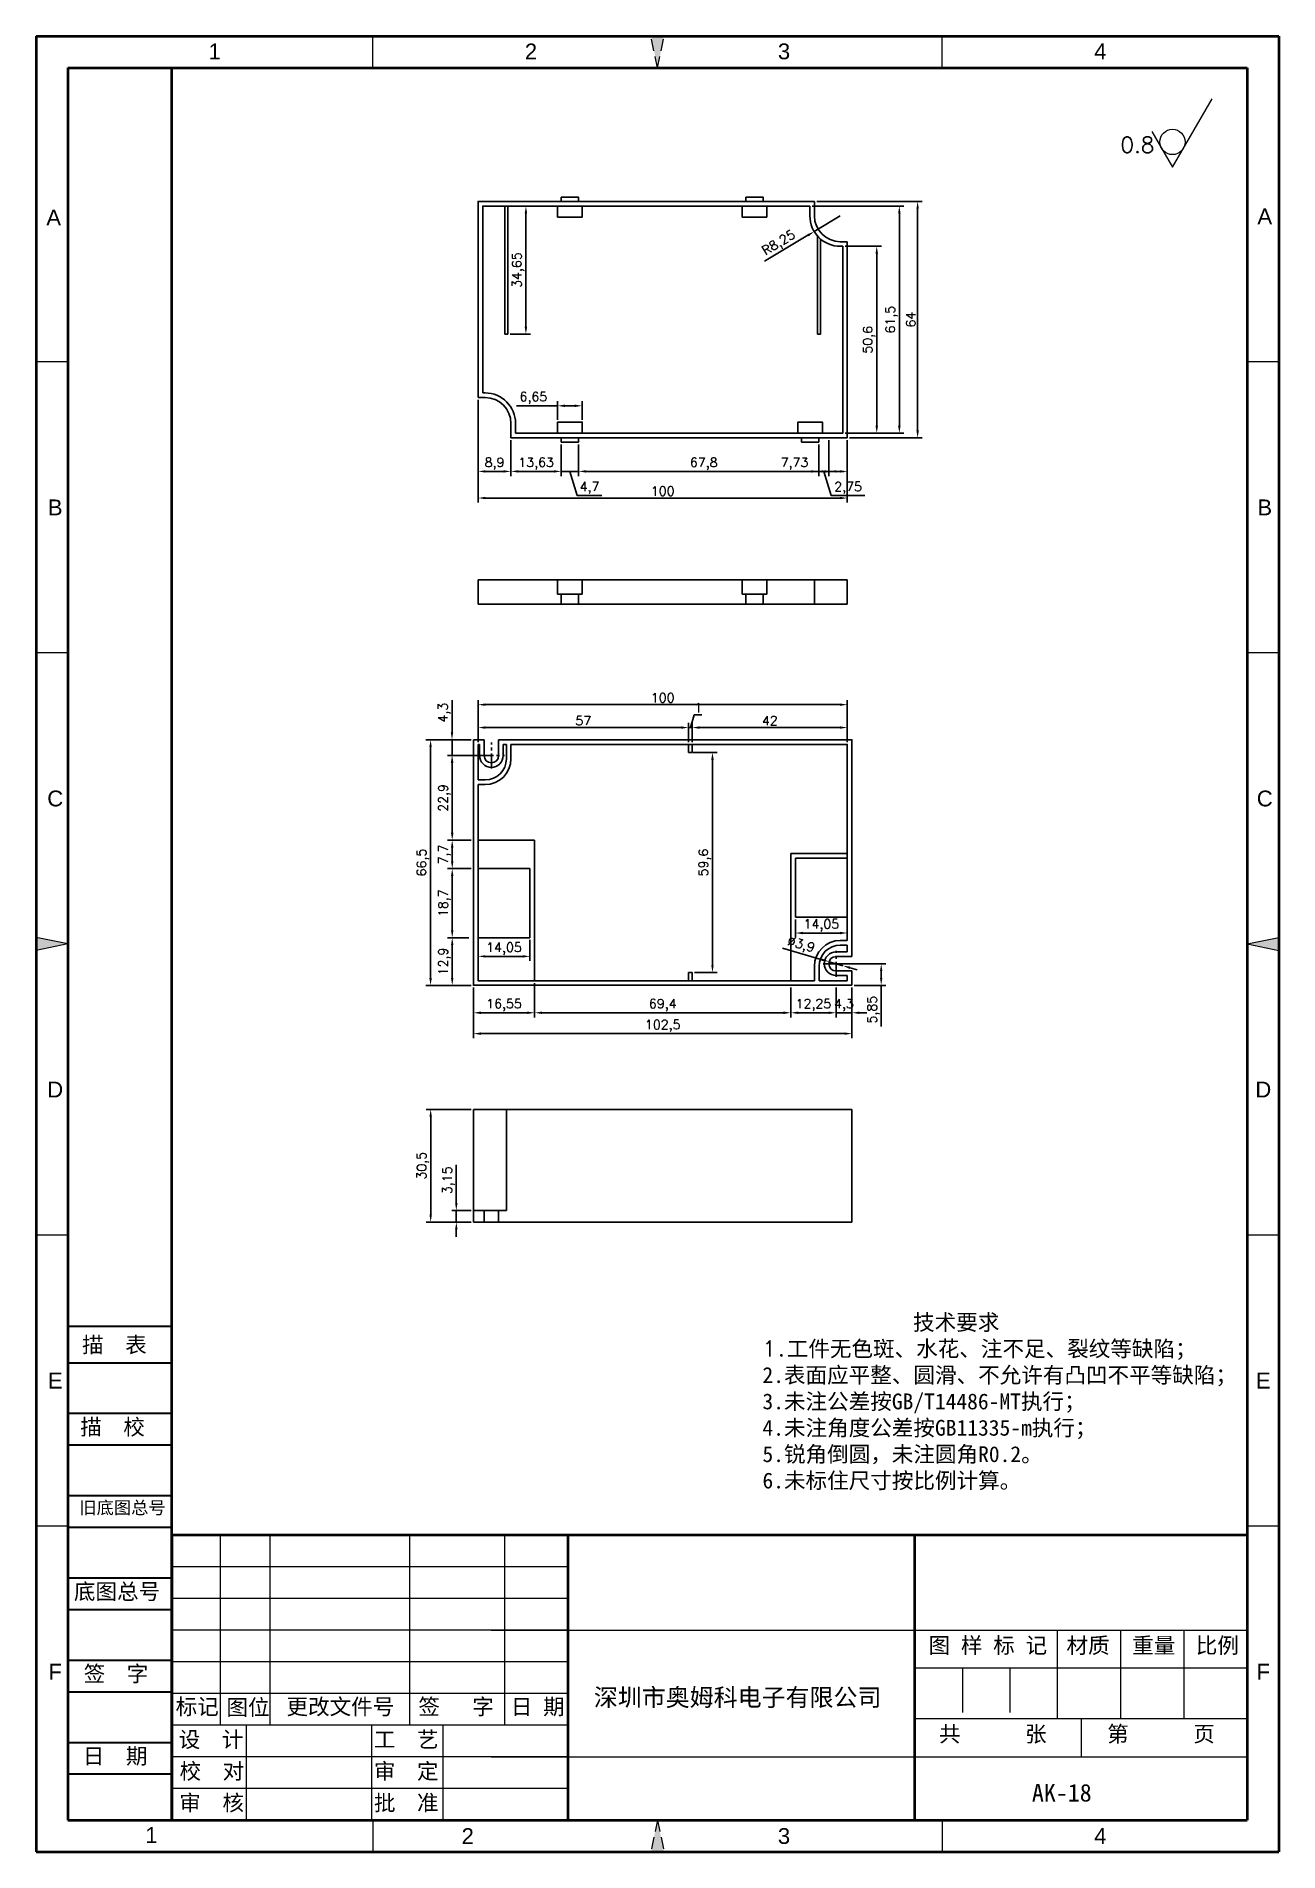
# Model space of a CAD drawing. Header units: millimetres. Extents: x 34563 to 34899, y -471 to 20.
import ezdxf
from ezdxf.enums import TextEntityAlignment as Align

# ---------------------------------------------------------------- set-up
doc = ezdxf.new("R2010")
doc.units = ezdxf.units.MM
for name, pattern in [('ACAD_ISO10W100', [18, 12, -3, 0, -3]), ('CENTER', [50.8, 31.75, -6.35, 6.35, -6.35]), ('HIDDEN2', [4.7625, 3.175, -1.5875])]:
    doc.linetypes.add(name, pattern=pattern)
for name, color, linetype, lineweight in [('dim', 82, 'Continuous', 9), ('图层1', 7, 'ACAD_ISO10W100', 15), ('图层2', 7, 'Continuous', 30), ('图层3', 7, 'Continuous', 15), ('图层4', 7, 'Continuous', 40), ('图层5', 7, 'HIDDEN2', 15), ('细实线', 3, 'Continuous', 18)]:
    doc.layers.add(name, color=color, linetype=linetype, lineweight=lineweight)
doc.layers.add('尺寸线', color=7, linetype='Continuous')
doc.styles.get("Standard").update_dxf_attribs({"font": 'txt', "bigfont": 'gbcbig.shx'})
doc.styles.add('样式 3', font='arial.ttf', dxfattribs={"height": 3.8})
doc.dimstyles.new('ISO-25', dxfattribs={"dimtxt": 2.5, "dimasz": 2.5, "dimexe": 1.25, "dimexo": 0.625, "dimtad": 1, "dimtxsty": 'Standard', "dimcen": 2.5, "dimadec": 0, "dimazin": 0, "dimtfac": 1, "dimtmove": 0, "dimatfit": 3, "dimfxl": 0, "dimarcsym": 0})

msp = doc.modelspace()

# ---------------------------------------------------------------- texts
at = {"layer": '图层1', "color": 0, "style": '样式 3'}
for s, p in [('B', (34567.977, -107.294)), ('B', (34895.552, -107.294)), ('C', (34567.977, -186.102)), ('C', (34895.552, -186.102)), ('D', (34567.977, -264.909)), ('D', (34895.15, -264.909)), ('E', (34567.977, -343.717)), ('E', (34895.15, -343.717)), ('F', (34567.977, -422.524)), ('F', (34895.15, -422.524))]:
    msp.add_text(s, height=4.283, dxfattribs=at).set_placement(p, align=Align.MIDDLE)
at = {"layer": '图层1', "color": 0, "attachment_point": 1}
for s, insert, char_height, width in [('{\\fSimSun|b0|i0|c134|p2;图 样 标 记}', (34804.495, -413.247), 4.28302, 53.13738), ('{\\fSimSun|b0|i0|c134|p2;材质 }', (34841.851, -413.265), 4.28302, 35.72091), ('{\\fSimSun|b0|i0|c134|p2;深圳市奥姆科电子有限公司}', (34713.849, -427.085), 4.75891, 89.92113), ('{\\fSimSun|b0|i0|c134|p2;标记}', (34600.585, -429.856), 4.28302, 11.99246), ('{\\fSimSun|b0|i0|c134|p2;图位}', (34614.34, -430.029), 4.28302, 11.99246), ('{\\fSimSun|b0|i0|c134|p2;更改文件号}', (34630.601, -429.856), 4.28302, 35.72091), ('{\\fSimSun|b0|i0|c134|p2;审  核}', (34601.593, -455.878), 4.28302, 34.73239), ('{\\fSimSun|b0|i0|c134|p2;批  准}', (34654.286, -455.878), 4.28302, 35.72091), ('{\\fSimSun|b0|i0|c134|p2;AK-18}', (34832.489, -452.929), 4.75891, 59.04154)]:
    msp.add_mtext(s, dxfattribs=dict(at, insert=insert, char_height=char_height, width=width))
at = {"layer": '图层2', "color": 0, "attachment_point": 1}
for s, insert, char_height, width in [('{\\fSimSun|b0|i0|c134|p2;描\\fSimSun|b0|i0|c0|p2;  \\fSimSun|b0|i0|c134|p2;表}', (34575.246, -331.86), 4.28297, 47.9936), ('{\\fSimSun|b0|i0|c134|p2;描\\fSimSun|b0|i0|c0|p2;  \\fSimSun|b0|i0|c134|p2;校}', (34574.758, -354.131), 4.28297, 47.9936), ('{\\fSimSun|b0|i0|c134|p2;旧底图总号}', (34574.517, -376.403), 3.42642, 47.9936), ('{\\fSimSun|b0|i0|c134|p2;底图总号}', (34573.031, -398.674), 4.28297, 47.9936), ('{\\fSimSun|b0|i0|c134|p2;重量 }', (34859.635, -413.265), 4.28302, 35.72091), ('{\\fSimSun|b0|i0|c134|p2;比例 }', (34876.866, -413.265), 4.28302, 35.72091), ('{\\fSimSun|b0|i0|c134|p2;签\\fSimSun|b0|i0|c0|p2;  \\fSimSun|b0|i0|c134|p2;字}', (34575.684, -420.946), 4.28297, 47.9936), ('{\\fSimSun|b0|i0|c134|p2;签   字}', (34666.317, -429.856), 4.28302, 35.72091), ('{\\fSimSun|b0|i0|c134|p2;日 期}', (34691.336, -429.856), 4.28302, 35.72091), ('{\\fSimSun|b0|i0|c134|p2;共      张}', (34807.318, -437.232), 4.28302, 47.38766), ('{\\fSimSun|b0|i0|c134|p2;第      页}', (34852.86, -437.232), 4.28302, 43.98508), ('{\\fSimSun|b0|i0|c134|p2;设  计}', (34601.427, -438.745), 4.28302, 33.20026), ('{\\fSimSun|b0|i0|c134|p2;工  艺}', (34654.286, -438.745), 4.28302, 35.72091), ('{\\fSimSun|b0|i0|c134|p2;日\\fSimSun|b0|i0|c0|p2;  \\fSimSun|b0|i0|c134|p2;期}', (34575.44, -443.217), 4.28297, 47.9936), ('{\\fSimSun|b0|i0|c134|p2;校  对}', (34601.634, -447.312), 4.28302, 31.05498), ('{\\fSimSun|b0|i0|c134|p2;审  定}', (34654.286, -447.312), 4.28302, 35.72091)]:
    msp.add_mtext(s, dxfattribs=dict(at, insert=insert, char_height=char_height, width=width))
at = {"layer": '图层3', "color": 0, "insert": (34759.512, -325.789), "char_height": 4.28302, "width": 202.86245, "attachment_point": 1}
msp.add_mtext('{\\fSimSun|b0|i0|c134|p54;              技术要求\\P}1{\\fSimSun|b0|i0|c134|p54;.工件无色斑、水花、注不足、裂纹等缺陷；\\P2.表面应平整、圆滑、不允许有凸凹不平等缺陷；\\P3.未注公差按GB/T14486-MT执行；\\P4.未注角度公差按GB11335-m执行；\\P5.锐角倒圆，未注圆角R0.2。}\\P{\\fSimSun|b0|i0|c134|p2;6.未标住尺寸按比例计算。}', dxfattribs=at)
at = {"layer": '图层5', "color": 0, "style": '样式 3'}
for s, p in [('1', (34611.164, 16.179)), ('2', (34696.825, 16.179)), ('3', (34765.353, 16.179)), ('4', (34851.013, 16.179)), ('A', (34567.561, -28.799)), ('A', (34895.552, -28.486)), ('1', (34594.032, -466.758)), ('2', (34679.693, -467.014)), ('3', (34765.353, -467.014)), ('4', (34851.013, -467.014))]:
    msp.add_text(s, height=4.283, dxfattribs=at).set_placement(p, align=Align.MIDDLE)
at = {"layer": '细实线', "color": 0, "insert": (34856.476, -6.988), "char_height": 4.283, "width": 15.99044, "attachment_point": 1}
msp.add_mtext('0.8', dxfattribs=at)

# ---------------------------------------------------------------- blocks, each defined once
blk = doc.blocks.new('*D2664')
at = {"layer": 'Defpoints', "color": 0, "transparency": 16777216}
for p in [(34676.6, -297.63), (34681.25, -297.63), (34681.25, -300.78)]:
    blk.add_point(p, dxfattribs=at)
at = {"layer": 'dim', "color": 0, "lineweight": -2, "transparency": 16777216}
for p, q in [((34676.6, -295.63), (34676.6, -285.29)), ((34680.62, -297.63), (34675.35, -297.63)), ((34676.6, -300.78), (34676.6, -297.63)), ((34680.62, -300.78), (34675.35, -300.78)), ((34676.6, -302.78), (34676.6, -304.78))]:
    blk.add_line(p, q, dxfattribs=at)
at = {"layer": 'dim', "color": 0, "transparency": 16777216}
for points in [[(34676.27, -295.63), (34676.94, -295.63), (34676.6, -297.63)], [(34676.27, -302.78), (34676.94, -302.78), (34676.6, -300.78)]]:
    blk.add_solid(points, dxfattribs=at)
at = {"layer": 'dim', "color": 0, "transparency": 16777216, "insert": (34674.52, -289.46), "char_height": 2.5, "attachment_point": 5, "rotation": 90}
blk.add_mtext('3,15', dxfattribs=at)
blk = doc.blocks.new('*D2665')
at = {"layer": 'Defpoints', "color": 0, "transparency": 16777216}
for p in [(34669.66, -270.28), (34681.25, -270.28), (34681.25, -300.78)]:
    blk.add_point(p, dxfattribs=at)
at = {"layer": 'dim', "color": 0, "lineweight": -2, "transparency": 16777216}
for p, q in [((34680.62, -270.28), (34668.41, -270.28)), ((34669.66, -298.78), (34669.66, -272.28)), ((34680.62, -300.78), (34668.41, -300.78))]:
    blk.add_line(p, q, dxfattribs=at)
at = {"layer": 'dim', "color": 0, "transparency": 16777216}
for points in [[(34669.32, -272.28), (34669.99, -272.28), (34669.66, -270.28)], [(34669.32, -298.78), (34669.99, -298.78), (34669.66, -300.78)]]:
    blk.add_solid(points, dxfattribs=at)
at = {"layer": 'dim', "color": 0, "transparency": 16777216, "insert": (34667.57, -285.53), "char_height": 2.5, "attachment_point": 5, "rotation": 90}
blk.add_mtext('30,5', dxfattribs=at)
blk = doc.blocks.new('*D2666')
at = {"layer": 'Defpoints', "color": 0, "transparency": 16777216}
for p in [(34779.45, -230.85), (34783.75, -236.7), (34791.67, -236.7)]:
    blk.add_point(p, dxfattribs=at)
at = {"layer": 'dim', "color": 0, "lineweight": -2, "transparency": 16777216}
for p, q in [((34780.07, -230.85), (34792.92, -230.85)), ((34791.67, -232.85), (34791.67, -234.7)), ((34784.37, -236.7), (34792.92, -236.7)), ((34791.67, -236.7), (34791.67, -247.86))]:
    blk.add_line(p, q, dxfattribs=at)
at = {"layer": 'dim', "color": 0, "transparency": 16777216}
for points in [[(34791.34, -232.85), (34792, -232.85), (34791.67, -230.85)], [(34791.34, -234.7), (34792, -234.7), (34791.67, -236.7)]]:
    blk.add_solid(points, dxfattribs=at)
at = {"layer": 'dim', "color": 0, "transparency": 16777216, "insert": (34789.59, -243.28), "char_height": 2.5, "attachment_point": 5, "rotation": 90}
blk.add_mtext('5,85', dxfattribs=at)
blk = doc.blocks.new('*D2667')
at = {"layer": 'Defpoints', "color": 0, "transparency": 16777216}
for p in [(34675.44, -170.2), (34681.25, -170.2), (34686.1, -174.5)]:
    blk.add_point(p, dxfattribs=at)
at = {"layer": 'dim', "color": 0, "lineweight": -2, "transparency": 16777216}
for p, q in [((34675.44, -168.2), (34675.44, -159.53)), ((34680.62, -170.2), (34674.19, -170.2)), ((34675.44, -174.5), (34675.44, -170.2)), ((34685.47, -174.5), (34674.19, -174.5)), ((34675.44, -176.5), (34675.44, -178.5))]:
    blk.add_line(p, q, dxfattribs=at)
at = {"layer": 'dim', "color": 0, "transparency": 16777216}
for points in [[(34675.11, -168.2), (34675.77, -168.2), (34675.44, -170.2)], [(34675.11, -176.5), (34675.77, -176.5), (34675.44, -174.5)]]:
    blk.add_solid(points, dxfattribs=at)
at = {"layer": 'dim', "color": 0, "transparency": 16777216, "insert": (34673.36, -162.86), "char_height": 2.5, "attachment_point": 5, "rotation": 90}
blk.add_mtext('4,3', dxfattribs=at)
blk = doc.blocks.new('*D2668')
at = {"layer": 'Defpoints', "color": 0, "transparency": 16777216}
for p in [(34675.49, -223.8), (34680.62, -223.8), (34680.62, -236.7)]:
    blk.add_point(p, dxfattribs=at)
at = {"layer": 'dim', "color": 0, "lineweight": -2, "transparency": 16777216}
for p, q in [((34680, -223.8), (34674.24, -223.8)), ((34675.49, -234.7), (34675.49, -225.8)), ((34680, -236.7), (34674.24, -236.7))]:
    blk.add_line(p, q, dxfattribs=at)
at = {"layer": 'dim', "color": 0, "transparency": 16777216}
for points in [[(34675.16, -225.8), (34675.83, -225.8), (34675.49, -223.8)], [(34675.16, -234.7), (34675.83, -234.7), (34675.49, -236.7)]]:
    blk.add_solid(points, dxfattribs=at)
at = {"layer": 'dim', "color": 0, "transparency": 16777216, "insert": (34673.41, -230.25), "char_height": 2.5, "attachment_point": 5, "rotation": 90}
blk.add_mtext('12,9', dxfattribs=at)
blk = doc.blocks.new('*D2669')
at = {"layer": 'Defpoints', "color": 0, "transparency": 16777216}
for p in [(34675.49, -205.1), (34681.25, -205.1), (34680.62, -223.8)]:
    blk.add_point(p, dxfattribs=at)
at = {"layer": 'dim', "color": 0, "lineweight": -2, "transparency": 16777216}
for p, q in [((34680.62, -205.1), (34674.24, -205.1)), ((34675.49, -221.8), (34675.49, -207.1)), ((34680, -223.8), (34674.24, -223.8))]:
    blk.add_line(p, q, dxfattribs=at)
at = {"layer": 'dim', "color": 0, "transparency": 16777216}
for points in [[(34675.16, -207.1), (34675.83, -207.1), (34675.49, -205.1)], [(34675.16, -221.8), (34675.83, -221.8), (34675.49, -223.8)]]:
    blk.add_solid(points, dxfattribs=at)
at = {"layer": 'dim', "color": 0, "transparency": 16777216, "insert": (34673.41, -214.45), "char_height": 2.5, "attachment_point": 5, "rotation": 90}
blk.add_mtext('18,7', dxfattribs=at)
blk = doc.blocks.new('*D2670')
at = {"layer": 'Defpoints', "color": 0, "transparency": 16777216}
for p in [(34675.49, -197.4), (34681.25, -197.4), (34681.25, -205.1)]:
    blk.add_point(p, dxfattribs=at)
at = {"layer": 'dim', "color": 0, "lineweight": -2, "transparency": 16777216}
for p, q in [((34680.62, -197.4), (34674.24, -197.4)), ((34675.49, -203.1), (34675.49, -199.4)), ((34680.62, -205.1), (34674.24, -205.1))]:
    blk.add_line(p, q, dxfattribs=at)
at = {"layer": 'dim', "color": 0, "transparency": 16777216}
for points in [[(34675.16, -199.4), (34675.83, -199.4), (34675.49, -197.4)], [(34675.16, -203.1), (34675.83, -203.1), (34675.49, -205.1)]]:
    blk.add_solid(points, dxfattribs=at)
at = {"layer": 'dim', "color": 0, "transparency": 16777216, "insert": (34673.41, -201.25), "char_height": 2.5, "attachment_point": 5, "rotation": 90}
blk.add_mtext('7,7', dxfattribs=at)
blk = doc.blocks.new('*D2671')
at = {"layer": 'Defpoints', "color": 0, "transparency": 16777216}
for p in [(34675.49, -174.5), (34681.25, -174.5), (34681.25, -197.4)]:
    blk.add_point(p, dxfattribs=at)
at = {"layer": 'dim', "color": 0, "lineweight": -2, "transparency": 16777216}
for p, q in [((34680.62, -174.5), (34674.24, -174.5)), ((34675.49, -195.4), (34675.49, -176.5)), ((34680.62, -197.4), (34674.24, -197.4))]:
    blk.add_line(p, q, dxfattribs=at)
at = {"layer": 'dim', "color": 0, "transparency": 16777216}
for points in [[(34675.16, -176.5), (34675.83, -176.5), (34675.49, -174.5)], [(34675.16, -195.4), (34675.83, -195.4), (34675.49, -197.4)]]:
    blk.add_solid(points, dxfattribs=at)
at = {"layer": 'dim', "color": 0, "transparency": 16777216, "insert": (34673.41, -185.95), "char_height": 2.5, "attachment_point": 5, "rotation": 90}
blk.add_mtext('22,9', dxfattribs=at)
blk = doc.blocks.new('*D2672')
at = {"layer": 'Defpoints', "color": 0, "transparency": 16777216}
for p in [(34680.62, -170.2), (34669.63, -236.7), (34681.25, -236.7)]:
    blk.add_point(p, dxfattribs=at)
at = {"layer": 'dim', "color": 0, "lineweight": -2, "transparency": 16777216}
for p, q in [((34680, -170.2), (34668.38, -170.2)), ((34669.63, -172.2), (34669.63, -234.7)), ((34680.62, -236.7), (34668.38, -236.7))]:
    blk.add_line(p, q, dxfattribs=at)
at = {"layer": 'dim', "color": 0, "transparency": 16777216}
for points in [[(34669.3, -172.2), (34669.97, -172.2), (34669.63, -170.2)], [(34669.3, -234.7), (34669.97, -234.7), (34669.63, -236.7)]]:
    blk.add_solid(points, dxfattribs=at)
at = {"layer": 'dim', "color": 0, "transparency": 16777216, "insert": (34667.55, -203.45), "char_height": 2.5, "attachment_point": 5, "rotation": 90}
blk.add_mtext('66,5', dxfattribs=at)
blk = doc.blocks.new('*D2673')
at = {"layer": 'Defpoints', "color": 0, "transparency": 16777216}
for p in [(34779.45, -236.7), (34783.75, -236.7), (34779.45, -244.13)]:
    blk.add_point(p, dxfattribs=at)
at = {"layer": 'dim', "color": 0, "lineweight": -2, "transparency": 16777216}
for p, q in [((34779.45, -237.32), (34779.45, -245.38)), ((34783.75, -237.32), (34783.75, -245.38)), ((34777.45, -244.13), (34775.45, -244.13)), ((34783.75, -244.13), (34779.45, -244.13)), ((34785.75, -244.13), (34787.75, -244.13))]:
    blk.add_line(p, q, dxfattribs=at)
at = {"layer": 'dim', "color": 0, "transparency": 16777216}
for points in [[(34777.45, -243.79), (34777.45, -244.46), (34779.45, -244.13)], [(34785.75, -243.79), (34785.75, -244.46), (34783.75, -244.13)]]:
    blk.add_solid(points, dxfattribs=at)
at = {"layer": 'dim', "color": 0, "transparency": 16777216, "insert": (34781.6, -242.04), "char_height": 2.5, "attachment_point": 5}
blk.add_mtext('4,3', dxfattribs=at)
blk = doc.blocks.new('*D2674')
at = {"layer": 'Defpoints', "color": 0, "transparency": 16777216}
for p in [(34767.2, -236.7), (34779.45, -236.7), (34767.2, -244.13)]:
    blk.add_point(p, dxfattribs=at)
at = {"layer": 'dim', "color": 0, "lineweight": -2, "transparency": 16777216}
for p, q in [((34767.2, -237.32), (34767.2, -245.38)), ((34779.45, -237.32), (34779.45, -245.38)), ((34777.45, -244.13), (34769.2, -244.13))]:
    blk.add_line(p, q, dxfattribs=at)
at = {"layer": 'dim', "color": 0, "transparency": 16777216}
for points in [[(34769.2, -243.79), (34769.2, -244.46), (34767.2, -244.13)], [(34777.45, -243.79), (34777.45, -244.46), (34779.45, -244.13)]]:
    blk.add_solid(points, dxfattribs=at)
at = {"layer": 'dim', "color": 0, "transparency": 16777216, "insert": (34773.32, -242.04), "char_height": 2.5, "attachment_point": 5}
blk.add_mtext('12,25', dxfattribs=at)
blk = doc.blocks.new('*D2675')
at = {"layer": 'Defpoints', "color": 0, "transparency": 16777216}
for p in [(34697.8, -235.45), (34767.2, -236.7), (34697.8, -244.13)]:
    blk.add_point(p, dxfattribs=at)
at = {"layer": 'dim', "color": 0, "lineweight": -2, "transparency": 16777216}
for p, q in [((34697.8, -236.07), (34697.8, -245.38)), ((34767.2, -237.32), (34767.2, -245.38)), ((34765.2, -244.13), (34699.8, -244.13))]:
    blk.add_line(p, q, dxfattribs=at)
at = {"layer": 'dim', "color": 0, "transparency": 16777216}
for points in [[(34699.8, -243.79), (34699.8, -244.46), (34697.8, -244.13)], [(34765.2, -243.79), (34765.2, -244.46), (34767.2, -244.13)]]:
    blk.add_solid(points, dxfattribs=at)
at = {"layer": 'dim', "color": 0, "transparency": 16777216, "insert": (34732.5, -242.04), "char_height": 2.5, "attachment_point": 5}
blk.add_mtext('69,4', dxfattribs=at)
blk = doc.blocks.new('*D2676')
at = {"layer": 'Defpoints', "color": 0, "transparency": 16777216}
for p in [(34697.8, -235.45), (34681.25, -236.7), (34681.25, -244.13)]:
    blk.add_point(p, dxfattribs=at)
at = {"layer": 'dim', "color": 0, "lineweight": -2, "transparency": 16777216}
for p, q in [((34681.25, -237.32), (34681.25, -245.38)), ((34697.8, -236.07), (34697.8, -245.38)), ((34695.8, -244.13), (34683.25, -244.13))]:
    blk.add_line(p, q, dxfattribs=at)
at = {"layer": 'dim', "color": 0, "transparency": 16777216}
for points in [[(34683.25, -243.79), (34683.25, -244.46), (34681.25, -244.13)], [(34695.8, -243.79), (34695.8, -244.46), (34697.8, -244.13)]]:
    blk.add_solid(points, dxfattribs=at)
at = {"layer": 'dim', "color": 0, "transparency": 16777216, "insert": (34689.52, -242.04), "char_height": 2.5, "attachment_point": 5}
blk.add_mtext('16,55', dxfattribs=at)
blk = doc.blocks.new('*D2677')
at = {"layer": 'Defpoints', "color": 0, "transparency": 16777216}
for p in [(34681.25, -241.35), (34783.75, -241.35), (34783.75, -249.77)]:
    blk.add_point(p, dxfattribs=at)
at = {"layer": 'dim', "color": 0, "lineweight": -2, "transparency": 16777216}
for p, q in [((34681.25, -241.97), (34681.25, -251.02)), ((34783.75, -241.97), (34783.75, -251.02)), ((34683.25, -249.77), (34781.75, -249.77))]:
    blk.add_line(p, q, dxfattribs=at)
at = {"layer": 'dim', "color": 0, "transparency": 16777216}
for points in [[(34683.25, -249.44), (34683.25, -250.11), (34681.25, -249.77)], [(34781.75, -249.44), (34781.75, -250.11), (34783.75, -249.77)]]:
    blk.add_solid(points, dxfattribs=at)
at = {"layer": 'dim', "color": 0, "transparency": 16777216, "insert": (34732.5, -247.69), "char_height": 2.5, "attachment_point": 5}
blk.add_mtext('102,5', dxfattribs=at)
blk = doc.blocks.new('*D2678')
at = {"layer": 'Defpoints', "color": 0, "transparency": 16777216}
for p in [(34740, -173.65), (34745.98, -173.65), (34740.5, -233.25)]:
    blk.add_point(p, dxfattribs=at)
at = {"layer": 'dim', "color": 0, "lineweight": -2, "transparency": 16777216}
for p, q in [((34740.62, -173.65), (34747.23, -173.65)), ((34745.98, -231.25), (34745.98, -175.65)), ((34741.12, -233.25), (34747.23, -233.25))]:
    blk.add_line(p, q, dxfattribs=at)
at = {"layer": 'dim', "color": 0, "transparency": 16777216}
for points in [[(34745.64, -175.65), (34746.31, -175.65), (34745.98, -173.65)], [(34745.64, -231.25), (34746.31, -231.25), (34745.98, -233.25)]]:
    blk.add_solid(points, dxfattribs=at)
at = {"layer": 'dim', "color": 0, "transparency": 16777216, "insert": (34743.89, -203.45), "char_height": 2.5, "attachment_point": 5, "rotation": 90}
blk.add_mtext('59,6', dxfattribs=at)
blk = doc.blocks.new('*D2679')
at = {"layer": 'Defpoints', "color": 0, "transparency": 16777216}
for p in [(34782.5, -160.7), (34682.5, -171.45), (34782.5, -171.45)]:
    blk.add_point(p, dxfattribs=at)
at = {"layer": 'dim', "color": 0, "lineweight": -2, "transparency": 16777216}
for p, q in [((34682.5, -170.82), (34682.5, -159.45)), ((34684.5, -160.7), (34780.5, -160.7)), ((34782.5, -170.82), (34782.5, -159.45))]:
    blk.add_line(p, q, dxfattribs=at)
at = {"layer": 'dim', "color": 0, "transparency": 16777216}
for points in [[(34684.5, -160.37), (34684.5, -161.04), (34682.5, -160.7)], [(34780.5, -160.37), (34780.5, -161.04), (34782.5, -160.7)]]:
    blk.add_solid(points, dxfattribs=at)
at = {"layer": 'dim', "color": 0, "transparency": 16777216, "insert": (34732.5, -158.83), "char_height": 2.5, "attachment_point": 5}
blk.add_mtext('100', dxfattribs=at)
blk = doc.blocks.new('*D2680')
at = {"layer": 'Defpoints', "color": 0, "transparency": 16777216}
for p in [(34740.5, -166.91), (34740.5, -171.45), (34782.5, -171.45)]:
    blk.add_point(p, dxfattribs=at)
at = {"layer": 'dim', "color": 0, "lineweight": -2, "transparency": 16777216}
for p, q in [((34740.5, -170.82), (34740.5, -165.66)), ((34780.5, -166.91), (34742.5, -166.91)), ((34782.5, -170.82), (34782.5, -165.66))]:
    blk.add_line(p, q, dxfattribs=at)
at = {"layer": 'dim', "color": 0, "transparency": 16777216}
for points in [[(34742.5, -166.57), (34742.5, -167.24), (34740.5, -166.91)], [(34780.5, -166.57), (34780.5, -167.24), (34782.5, -166.91)]]:
    blk.add_solid(points, dxfattribs=at)
at = {"layer": 'dim', "color": 0, "transparency": 16777216, "insert": (34761.5, -165.03), "char_height": 2.5, "attachment_point": 5}
blk.add_mtext('42', dxfattribs=at)
blk = doc.blocks.new('*D2681')
at = {"layer": 'Defpoints', "color": 0, "transparency": 16777216}
for p in [(34739.5, -166.91), (34739.5, -171.45), (34740.5, -171.45)]:
    blk.add_point(p, dxfattribs=at)
at = {"layer": 'dim', "color": 0, "lineweight": -2, "transparency": 16777216}
for p, q in [((34737.5, -166.91), (34735.5, -166.91)), ((34739.5, -170.82), (34739.5, -165.66)), ((34740.5, -166.91), (34739.5, -166.91)), ((34740.5, -166.91), (34739.5, -166.91)), ((34740, -166.91), (34741.03, -163.47)), ((34740.5, -170.82), (34740.5, -165.66)), ((34741.03, -163.47), (34743.11, -163.47)), ((34742.5, -166.91), (34744.5, -166.91))]:
    blk.add_line(p, q, dxfattribs=at)
at = {"layer": 'dim', "color": 0, "transparency": 16777216}
for points in [[(34737.5, -166.57), (34737.5, -167.24), (34739.5, -166.91)], [(34742.5, -166.57), (34742.5, -167.24), (34740.5, -166.91)]]:
    blk.add_solid(points, dxfattribs=at)
at = {"layer": 'dim', "color": 0, "transparency": 16777216, "insert": (34742.07, -161.59), "char_height": 2.5, "attachment_point": 5}
blk.add_mtext('1', dxfattribs=at)
blk = doc.blocks.new('*D2682')
at = {"layer": 'Defpoints', "color": 0, "transparency": 16777216}
for p in [(34682.5, -166.91), (34682.5, -171.45), (34739.5, -171.45)]:
    blk.add_point(p, dxfattribs=at)
at = {"layer": 'dim', "color": 0, "lineweight": -2, "transparency": 16777216}
for p, q in [((34682.5, -170.82), (34682.5, -165.66)), ((34737.5, -166.91), (34684.5, -166.91)), ((34739.5, -170.82), (34739.5, -165.66))]:
    blk.add_line(p, q, dxfattribs=at)
at = {"layer": 'dim', "color": 0, "transparency": 16777216}
for points in [[(34684.5, -166.57), (34684.5, -167.24), (34682.5, -166.91)], [(34737.5, -166.57), (34737.5, -167.24), (34739.5, -166.91)]]:
    blk.add_solid(points, dxfattribs=at)
at = {"layer": 'dim', "color": 0, "transparency": 16777216, "insert": (34711, -165.03), "char_height": 2.5, "attachment_point": 5}
blk.add_mtext('57', dxfattribs=at)
blk = doc.blocks.new('*D2683')
at = {"layer": 'Defpoints', "color": 0, "transparency": 16777216}
for p in [(34768.45, -218.25), (34782.5, -218.25), (34768.45, -222.53)]:
    blk.add_point(p, dxfattribs=at)
at = {"layer": 'dim', "color": 0, "lineweight": -2, "transparency": 16777216}
for p, q in [((34768.45, -218.87), (34768.45, -223.78)), ((34782.5, -218.87), (34782.5, -223.78)), ((34780.5, -222.53), (34770.45, -222.53))]:
    blk.add_line(p, q, dxfattribs=at)
at = {"layer": 'dim', "color": 0, "transparency": 16777216}
for points in [[(34770.45, -222.2), (34770.45, -222.87), (34768.45, -222.53)], [(34780.5, -222.2), (34780.5, -222.87), (34782.5, -222.53)]]:
    blk.add_solid(points, dxfattribs=at)
at = {"layer": 'dim', "color": 0, "transparency": 16777216, "insert": (34775.47, -220.45), "char_height": 2.5, "attachment_point": 5}
blk.add_mtext('14,05', dxfattribs=at)
blk = doc.blocks.new('*D2684')
at = {"layer": 'Defpoints', "color": 0, "transparency": 16777216}
for p in [(34682.5, -223.8), (34696.55, -223.8), (34682.5, -228.85)]:
    blk.add_point(p, dxfattribs=at)
at = {"layer": 'dim', "color": 0, "lineweight": -2, "transparency": 16777216}
for p, q in [((34682.5, -224.42), (34682.5, -230.1)), ((34696.55, -224.42), (34696.55, -230.1)), ((34694.55, -228.85), (34684.5, -228.85))]:
    blk.add_line(p, q, dxfattribs=at)
at = {"layer": 'dim', "color": 0, "transparency": 16777216}
for points in [[(34684.5, -228.52), (34684.5, -229.19), (34682.5, -228.85)], [(34694.55, -228.52), (34694.55, -229.19), (34696.55, -228.85)]]:
    blk.add_solid(points, dxfattribs=at)
at = {"layer": 'dim', "color": 0, "transparency": 16777216, "insert": (34689.52, -226.77), "char_height": 2.5, "attachment_point": 5}
blk.add_mtext('14,05', dxfattribs=at)
blk = doc.blocks.new('*D2685')
at = {"layer": 'Defpoints', "color": 0, "transparency": 16777216}
for p in [(34777.58, -230.3), (34781.32, -231.39)]:
    blk.add_point(p, dxfattribs=at)
at = {"layer": 'dim', "color": 0, "lineweight": -2, "transparency": 16777216}
for p, q in [((34764.93, -226.64), (34775.66, -229.75)), ((34781.32, -231.39), (34777.58, -230.3)), ((34783.24, -231.94), (34785.17, -232.5))]:
    blk.add_line(p, q, dxfattribs=at)
at = {"layer": 'dim', "color": 0, "transparency": 16777216}
for points in [[(34775.75, -229.43), (34775.56, -230.07), (34777.58, -230.3)], [(34783.34, -231.62), (34783.15, -232.26), (34781.32, -231.39)]]:
    blk.add_solid(points, dxfattribs=at)
at = {"layer": 'dim', "color": 0, "transparency": 16777216, "insert": (34769.91, -225.92), "char_height": 2.5, "attachment_point": 5, "rotation": 343.8616}
blk.add_mtext('∅3,9', dxfattribs=at)
blk = doc.blocks.new('*D2686')
at = {"layer": 'Defpoints', "color": 0, "transparency": 16777216}
for p in [(34773.6, -24.45), (34801.54, -24.45), (34782.5, -88.45)]:
    blk.add_point(p, dxfattribs=at)
at = {"layer": 'dim', "color": 0, "lineweight": -2, "transparency": 16777216}
for p, q in [((34774.22, -24.45), (34802.79, -24.45)), ((34801.54, -86.45), (34801.54, -26.45)), ((34783.12, -88.45), (34802.79, -88.45))]:
    blk.add_line(p, q, dxfattribs=at)
at = {"layer": 'dim', "color": 0, "transparency": 16777216}
for points in [[(34801.21, -26.45), (34801.87, -26.45), (34801.54, -24.45)], [(34801.21, -86.45), (34801.87, -86.45), (34801.54, -88.45)]]:
    blk.add_solid(points, dxfattribs=at)
at = {"layer": 'dim', "color": 0, "transparency": 16777216, "insert": (34799.67, -56.45), "char_height": 2.5, "attachment_point": 5, "rotation": 90}
blk.add_mtext('64', dxfattribs=at)
blk = doc.blocks.new('*D2687')
at = {"layer": 'Defpoints', "color": 0, "transparency": 16777216}
for p in [(34772.35, -25.7), (34796.59, -25.7), (34781.25, -87.2)]:
    blk.add_point(p, dxfattribs=at)
at = {"layer": 'dim', "color": 0, "lineweight": -2, "transparency": 16777216}
for p, q in [((34772.97, -25.7), (34797.84, -25.7)), ((34796.59, -85.2), (34796.59, -27.7)), ((34781.87, -87.2), (34797.84, -87.2))]:
    blk.add_line(p, q, dxfattribs=at)
at = {"layer": 'dim', "color": 0, "transparency": 16777216}
for points in [[(34796.25, -27.7), (34796.92, -27.7), (34796.59, -25.7)], [(34796.25, -85.2), (34796.92, -85.2), (34796.59, -87.2)]]:
    blk.add_solid(points, dxfattribs=at)
at = {"layer": 'dim', "color": 0, "transparency": 16777216, "insert": (34794.5, -56.45), "char_height": 2.5, "attachment_point": 5, "rotation": 90}
blk.add_mtext('61,5', dxfattribs=at)
blk = doc.blocks.new('*D2688')
at = {"layer": 'Defpoints', "color": 0, "transparency": 16777216}
for p in [(34781.25, -36.6), (34790.47, -36.6), (34781.25, -87.2)]:
    blk.add_point(p, dxfattribs=at)
at = {"layer": 'dim', "color": 0, "lineweight": -2, "transparency": 16777216}
for p, q in [((34781.87, -36.6), (34791.72, -36.6)), ((34790.47, -85.2), (34790.47, -38.6)), ((34781.87, -87.2), (34791.72, -87.2))]:
    blk.add_line(p, q, dxfattribs=at)
at = {"layer": 'dim', "color": 0, "transparency": 16777216}
for points in [[(34790.13, -38.6), (34790.8, -38.6), (34790.47, -36.6)], [(34790.13, -85.2), (34790.8, -85.2), (34790.47, -87.2)]]:
    blk.add_solid(points, dxfattribs=at)
at = {"layer": 'dim', "color": 0, "transparency": 16777216, "insert": (34788.38, -61.9), "char_height": 2.5, "attachment_point": 5, "rotation": 90}
blk.add_mtext('50,6', dxfattribs=at)
blk = doc.blocks.new('*D2689')
at = {"layer": 'Defpoints', "color": 0, "transparency": 16777216}
for p in [(34780.6, -28.35), (34773.53, -32.6)]:
    blk.add_point(p, dxfattribs=at)
at = {"layer": 'dim', "color": 0, "lineweight": -2, "transparency": 16777216}
for p, q in [((34780.6, -28.35), (34773.53, -32.6)), ((34760.1, -40.67), (34771.81, -33.63))]:
    blk.add_line(p, q, dxfattribs=at)
at = {"layer": 'dim', "color": 0, "transparency": 16777216}
blk.add_solid([(34771.64, -33.35), (34771.99, -33.92), (34773.53, -32.6)], dxfattribs=at)
at = {"layer": 'dim', "color": 0, "transparency": 16777216, "insert": (34764.03, -35.88), "char_height": 2.5, "attachment_point": 5, "rotation": 31.0075}
blk.add_mtext('R8,25', dxfattribs=at)
blk = doc.blocks.new('*D2690')
at = {"layer": 'Defpoints', "color": 0, "transparency": 16777216}
for p in [(34782.5, -88.45), (34774.77, -89.6), (34774.77, -97.55)]:
    blk.add_point(p, dxfattribs=at)
at = {"layer": 'dim', "color": 0, "lineweight": -2, "transparency": 16777216}
for p, q in [((34774.77, -90.23), (34774.77, -98.8)), ((34782.5, -89.08), (34782.5, -98.8)), ((34774.77, -97.55), (34763.61, -97.55)), ((34780.5, -97.55), (34776.77, -97.55))]:
    blk.add_line(p, q, dxfattribs=at)
at = {"layer": 'dim', "color": 0, "transparency": 16777216}
for points in [[(34776.77, -97.22), (34776.77, -97.88), (34774.77, -97.55)], [(34780.5, -97.22), (34780.5, -97.88), (34782.5, -97.55)]]:
    blk.add_solid(points, dxfattribs=at)
at = {"layer": 'dim', "color": 0, "transparency": 16777216, "insert": (34768.19, -95.47), "char_height": 2.5, "attachment_point": 5}
blk.add_mtext('7,73', dxfattribs=at)
blk = doc.blocks.new('*D2691')
at = {"layer": 'Defpoints', "color": 0, "transparency": 16777216}
for p in [(34777.52, -88.45), (34774.77, -89.6), (34777.52, -97.55)]:
    blk.add_point(p, dxfattribs=at)
at = {"layer": 'dim', "color": 0, "lineweight": -2, "transparency": 16777216}
for p, q in [((34774.77, -90.23), (34774.77, -98.8)), ((34777.52, -89.08), (34777.52, -98.8)), ((34772.77, -97.55), (34770.77, -97.55)), ((34774.77, -97.55), (34777.52, -97.55)), ((34774.77, -97.55), (34777.52, -97.55)), ((34776.15, -97.55), (34778.12, -104.11)), ((34779.52, -97.55), (34781.52, -97.55)), ((34778.12, -104.11), (34787.28, -104.11))]:
    blk.add_line(p, q, dxfattribs=at)
at = {"layer": 'dim', "color": 0, "transparency": 16777216}
for points in [[(34772.77, -97.22), (34772.77, -97.88), (34774.77, -97.55)], [(34779.52, -97.22), (34779.52, -97.88), (34777.52, -97.55)]]:
    blk.add_solid(points, dxfattribs=at)
at = {"layer": 'dim', "color": 0, "transparency": 16777216, "insert": (34782.7, -102.03), "char_height": 2.5, "attachment_point": 5}
blk.add_mtext('2,75', dxfattribs=at)
blk = doc.blocks.new('*D2692')
at = {"layer": 'Defpoints', "color": 0, "transparency": 16777216}
for p in [(34777.52, -88.45), (34709.72, -89.6), (34709.72, -97.55)]:
    blk.add_point(p, dxfattribs=at)
at = {"layer": 'dim', "color": 0, "lineweight": -2, "transparency": 16777216}
for p, q in [((34709.72, -90.23), (34709.72, -98.8)), ((34777.52, -89.08), (34777.52, -98.8)), ((34775.52, -97.55), (34711.72, -97.55))]:
    blk.add_line(p, q, dxfattribs=at)
at = {"layer": 'dim', "color": 0, "transparency": 16777216}
for points in [[(34711.72, -97.22), (34711.72, -97.88), (34709.72, -97.55)], [(34775.52, -97.22), (34775.52, -97.88), (34777.52, -97.55)]]:
    blk.add_solid(points, dxfattribs=at)
at = {"layer": 'dim', "color": 0, "transparency": 16777216, "insert": (34743.62, -95.47), "char_height": 2.5, "attachment_point": 5}
blk.add_mtext('67,8', dxfattribs=at)
blk = doc.blocks.new('*D2693')
at = {"layer": 'Defpoints', "color": 0, "transparency": 16777216}
for p in [(34705.02, -89.6), (34709.72, -89.6), (34705.02, -97.55)]:
    blk.add_point(p, dxfattribs=at)
at = {"layer": 'dim', "color": 0, "lineweight": -2, "transparency": 16777216}
for p, q in [((34705.02, -90.23), (34705.02, -98.8)), ((34709.72, -90.23), (34709.72, -98.8)), ((34703.02, -97.55), (34701.02, -97.55)), ((34709.72, -97.55), (34705.02, -97.55)), ((34709.72, -97.55), (34705.02, -97.55)), ((34707.37, -97.55), (34709.34, -104.11)), ((34711.72, -97.55), (34713.72, -97.55)), ((34709.34, -104.11), (34716.01, -104.11))]:
    blk.add_line(p, q, dxfattribs=at)
at = {"layer": 'dim', "color": 0, "transparency": 16777216}
for points in [[(34703.02, -97.22), (34703.02, -97.88), (34705.02, -97.55)], [(34711.72, -97.22), (34711.72, -97.88), (34709.72, -97.55)]]:
    blk.add_solid(points, dxfattribs=at)
at = {"layer": 'dim', "color": 0, "transparency": 16777216, "insert": (34712.68, -102.03), "char_height": 2.5, "attachment_point": 5}
blk.add_mtext('4,7', dxfattribs=at)
blk = doc.blocks.new('*D2694')
at = {"layer": 'Defpoints', "color": 0, "transparency": 16777216}
for p in [(34691.4, -88.45), (34705.02, -89.6), (34691.4, -97.55)]:
    blk.add_point(p, dxfattribs=at)
at = {"layer": 'dim', "color": 0, "lineweight": -2, "transparency": 16777216}
for p, q in [((34691.4, -89.08), (34691.4, -98.8)), ((34705.02, -90.23), (34705.02, -98.8)), ((34703.02, -97.55), (34693.4, -97.55))]:
    blk.add_line(p, q, dxfattribs=at)
at = {"layer": 'dim', "color": 0, "transparency": 16777216}
for points in [[(34693.4, -97.22), (34693.4, -97.88), (34691.4, -97.55)], [(34703.02, -97.22), (34703.02, -97.88), (34705.02, -97.55)]]:
    blk.add_solid(points, dxfattribs=at)
at = {"layer": 'dim', "color": 0, "transparency": 16777216, "insert": (34698.21, -95.47), "char_height": 2.5, "attachment_point": 5}
blk.add_mtext('13,63', dxfattribs=at)
blk = doc.blocks.new('*D2695')
at = {"layer": 'Defpoints', "color": 0, "transparency": 16777216}
for p in [(34682.5, -77.55), (34691.4, -88.45), (34682.5, -97.55)]:
    blk.add_point(p, dxfattribs=at)
at = {"layer": 'dim', "color": 0, "lineweight": -2, "transparency": 16777216}
for p, q in [((34682.5, -78.18), (34682.5, -98.8)), ((34691.4, -89.08), (34691.4, -98.8)), ((34689.4, -97.55), (34684.5, -97.55))]:
    blk.add_line(p, q, dxfattribs=at)
at = {"layer": 'dim', "color": 0, "transparency": 16777216}
for points in [[(34684.5, -97.22), (34684.5, -97.88), (34682.5, -97.55)], [(34689.4, -97.22), (34689.4, -97.88), (34691.4, -97.55)]]:
    blk.add_solid(points, dxfattribs=at)
at = {"layer": 'dim', "color": 0, "transparency": 16777216, "insert": (34686.95, -95.47), "char_height": 2.5, "attachment_point": 5}
blk.add_mtext('8,9', dxfattribs=at)
blk = doc.blocks.new('*D2696')
at = {"layer": 'Defpoints', "color": 0, "transparency": 16777216}
for p in [(34682.5, -88.49), (34782.5, -89.08), (34782.5, -104.76)]:
    blk.add_point(p, dxfattribs=at)
at = {"layer": 'dim', "color": 0, "lineweight": -2, "transparency": 16777216}
for p, q in [((34682.5, -89.11), (34682.5, -106.01)), ((34782.5, -89.7), (34782.5, -106.01)), ((34684.5, -104.76), (34780.5, -104.76))]:
    blk.add_line(p, q, dxfattribs=at)
at = {"layer": 'dim', "color": 0, "transparency": 16777216}
for points in [[(34684.5, -104.43), (34684.5, -105.09), (34682.5, -104.76)], [(34780.5, -104.43), (34780.5, -105.09), (34782.5, -104.76)]]:
    blk.add_solid(points, dxfattribs=at)
at = {"layer": 'dim', "color": 0, "transparency": 16777216, "insert": (34732.5, -102.88), "char_height": 2.5, "attachment_point": 5}
blk.add_mtext('100', dxfattribs=at)
blk = doc.blocks.new('*D2697')
at = {"layer": 'Defpoints', "color": 0, "transparency": 16777216}
for p in [(34690.55, -25.7), (34695.45, -25.7), (34690.55, -60.35)]:
    blk.add_point(p, dxfattribs=at)
at = {"layer": 'dim', "color": 0, "lineweight": -2, "transparency": 16777216}
for p, q in [((34691.17, -25.7), (34696.7, -25.7)), ((34695.45, -58.35), (34695.45, -27.7)), ((34691.17, -60.35), (34696.7, -60.35))]:
    blk.add_line(p, q, dxfattribs=at)
at = {"layer": 'dim', "color": 0, "transparency": 16777216}
for points in [[(34695.12, -27.7), (34695.79, -27.7), (34695.45, -25.7)], [(34695.12, -58.35), (34695.79, -58.35), (34695.45, -60.35)]]:
    blk.add_solid(points, dxfattribs=at)
at = {"layer": 'dim', "color": 0, "transparency": 16777216, "insert": (34693.37, -43.03), "char_height": 2.5, "attachment_point": 5, "rotation": 90}
blk.add_mtext('34,65', dxfattribs=at)
blk = doc.blocks.new('*D2698')
at = {"layer": 'Defpoints', "color": 0, "transparency": 16777216}
for p in [(34704.05, -79.79), (34704.05, -84.2), (34710.7, -84.2)]:
    blk.add_point(p, dxfattribs=at)
at = {"layer": 'dim', "color": 0, "lineweight": -2, "transparency": 16777216}
for p, q in [((34704.05, -83.58), (34704.05, -78.54)), ((34710.7, -83.58), (34710.7, -78.54)), ((34704.05, -79.79), (34692.88, -79.79)), ((34708.7, -79.79), (34706.05, -79.79))]:
    blk.add_line(p, q, dxfattribs=at)
at = {"layer": 'dim', "color": 0, "transparency": 16777216}
for points in [[(34706.05, -79.45), (34706.05, -80.12), (34704.05, -79.79)], [(34708.7, -79.45), (34708.7, -80.12), (34710.7, -79.79)]]:
    blk.add_solid(points, dxfattribs=at)
at = {"layer": 'dim', "color": 0, "transparency": 16777216, "insert": (34697.47, -77.7), "char_height": 2.5, "attachment_point": 5}
blk.add_mtext('6,65', dxfattribs=at)

# ---------------------------------------------------------------- dimensions: what is measured, and where the dimension line sits
at = {"layer": 'dim'}
for base, p1, p2, override, picture, middle in [((34801.541, -24.451), (34782.5, -88.451), (34773.6, -24.451), {"dimasz": 2}, '*D2686', (34799.666, -56.451)), ((34695.452, -25.701), (34690.55, -60.35), (34690.55, -25.701), {"dimasz": 2}, '*D2697', (34693.369, -43.026)), ((34796.587, -25.701), (34781.25, -87.201), (34772.35, -25.701), {"dimasz": 2}, '*D2687', (34794.504, -56.451)), ((34790.465, -36.601), (34781.25, -87.201), (34781.25, -36.601), {"dimasz": 2}, '*D2688', (34788.382, -61.901)), ((34675.44, -170.196), (34686.1, -174.496), (34681.25, -170.196), {"dimasz": 2}, '*D2667', (34673.356, -162.862)), ((34669.633, -236.696), (34680.625, -170.196), (34681.25, -236.696), {"dimasz": 2}, '*D2672', (34667.55, -203.446)), ((34675.493, -174.496), (34681.25, -197.396), (34681.25, -174.496), {"dimasz": 2, "dimtmove": 1}, '*D2671', (34673.41, -185.946)), ((34745.977, -173.646), (34740.5, -233.246), (34740, -173.646), {"dimasz": 2}, '*D2678', (34743.894, -203.446)), ((34675.493, -197.396), (34681.25, -205.096), (34681.25, -197.396), {"dimasz": 2, "dimtmove": 1}, '*D2670', (34673.41, -201.246)), ((34675.493, -205.096), (34680.625, -223.796), (34681.25, -205.096), {"dimasz": 2, "dimtmove": 1}, '*D2669', (34673.41, -214.446)), ((34675.493, -223.796), (34680.625, -236.696), (34680.625, -223.796), {"dimasz": 2}, '*D2668', (34673.41, -230.246)), ((34791.671, -236.696), (34779.45, -230.846), (34783.75, -236.696), {"dimasz": 2}, '*D2666', (34789.588, -243.279)), ((34669.658, -270.278), (34681.25, -300.778), (34681.25, -270.278), {"dimasz": 2}, '*D2665', (34667.574, -285.528)), ((34676.603, -297.628), (34681.25, -300.778), (34681.25, -297.628), {"dimasz": 2}, '*D2664', (34674.52, -289.461))]:
    dim = msp.add_linear_dim(base=base, p1=p1, p2=p2, angle=90, dimstyle='ISO-25', override=override, dxfattribs=at)
    dim.commit()
    dim.dimension.update_dxf_attribs({"geometry": picture, "text_midpoint": middle})
dim = msp.add_radius_dim(center=(34780.6, -28.351), mpoint=(34773.529, -32.601), dimstyle='ISO-25', override={"dimasz": 2}, dxfattribs=at)
dim.commit()
dim.dimension.update_dxf_attribs({"geometry": '*D2689', "text_midpoint": (34764.027, -35.881)})
for base, p1, p2, override, picture, middle in [((34682.5, -97.549), (34691.4, -88.451), (34682.5, -77.551), {"dimasz": 2, "dimtmove": 1}, '*D2695', (34686.95, -95.466)), ((34704.05, -79.785), (34710.7, -84.201), (34704.05, -84.201), {"dimasz": 2}, '*D2698', (34697.466, -77.702)), ((34691.39968769, -97.549181686), (34705.02468769, -89.601162049), (34691.39968769, -88.451162049), {"dimasz": 2, "dimtmove": 1}, '*D2694', (34698.21218769, -95.465848353)), ((34709.725, -97.549), (34777.523, -88.451), (34709.725, -89.601), {"dimasz": 2, "dimtmove": 1}, '*D2692', (34743.624, -95.466)), ((34774.77468769, -97.549181686), (34782.49968769, -88.451162049), (34774.77468769, -89.601162049), {"dimasz": 2}, '*D2690', (34768.191354357, -95.465848353)), ((34777.523, -97.549), (34774.775, -89.601), (34777.523, -88.451), {"dimasz": 2, "dimtmove": 1}, '*D2691', (34778.742, -102.028)), ((34782.5, -104.759), (34682.5, -88.488), (34782.5, -89.076), {"dimasz": 2}, '*D2696', (34732.5, -102.884)), ((34705.025, -97.549), (34709.725, -89.601), (34705.025, -89.601), {"dimasz": 2, "dimtmove": 1}, '*D2693', (34709.968, -102.028)), ((34782.5, -160.705), (34682.5, -171.446), (34782.5, -171.446), {"dimasz": 2}, '*D2679', (34732.5, -158.83)), ((34739.5, -166.907), (34740.5, -171.446), (34739.5, -171.446), {"dimasz": 2, "dimtmove": 1}, '*D2681', (34741.656, -161.595)), ((34682.5, -166.907), (34739.5, -171.446), (34682.5, -171.446), {"dimasz": 2, "dimtmove": 1}, '*D2682', (34711, -165.032)), ((34740.5, -166.907), (34782.5, -171.446), (34740.5, -171.446), {"dimasz": 2}, '*D2680', (34761.5, -165.032)), ((34768.45, -222.535), (34782.5, -218.246), (34768.45, -218.246), {"dimasz": 2}, '*D2683', (34775.475, -220.451)), ((34682.5, -228.853), (34696.55, -223.796), (34682.5, -223.796), {"dimasz": 2}, '*D2684', (34689.525, -226.769)), ((34681.25, -244.126), (34697.8, -235.446), (34681.25, -236.696), {"dimasz": 2, "dimtmove": 1}, '*D2676', (34689.525, -242.043)), ((34697.8, -244.126), (34767.2, -236.696), (34697.8, -235.446), {"dimasz": 2, "dimtmove": 1}, '*D2675', (34732.5, -242.043)), ((34767.2, -244.126), (34779.45, -236.696), (34767.2, -236.696), {"dimasz": 2, "dimtmove": 1}, '*D2674', (34773.325, -242.043)), ((34783.75, -249.773), (34681.25, -241.348), (34783.75, -241.348), {"dimasz": 2}, '*D2677', (34732.5, -247.69))]:
    dim = msp.add_linear_dim(base=base, p1=p1, p2=p2, dimstyle='ISO-25', override=override, dxfattribs=at)
    dim.commit()
    dim.dimension.update_dxf_attribs({"geometry": picture, "text_midpoint": middle})
dim = msp.add_diameter_dim_2p(p1=(34781.323, -231.388), p2=(34777.577, -230.304), dimstyle='ISO-25', override={"dimasz": 2}, dxfattribs=at)
dim.commit()
dim.dimension.update_dxf_attribs({"geometry": '*D2685', "text_midpoint": (34769.911, -225.917)})
dim = msp.add_linear_dim(base=(34779.45, -244.126), p1=(34783.75, -236.696), p2=(34779.45, -236.696), dimstyle='ISO-25', override={"dimasz": 2}, dxfattribs=at)
dim.commit()
dim.dimension.update_dxf_attribs({"geometry": '*D2673', "text_midpoint": (34781.6, -244.126), "dimtype": 160})

# ---------------------------------------------------------------- hatches: boundary and pattern name
at = {"layer": '图层1'}
for points in [[(34571.418, -225.505), (34562.852, -223.742), (34562.852, -227.268)], [(34890.76, -225.505), (34899.326, -223.742), (34899.326, -227.268)]]:
    msp.add_hatch(color=0, dxfattribs=at).paths.add_polyline_path(points)
at = {"layer": '图层5'}
for points in [[(34731.089, 11.688), (34729.326, 20.254), (34732.852, 20.254)], [(34731.089, -462.699), (34729.326, -471.265), (34732.852, -471.265)]]:
    msp.add_hatch(color=0, dxfattribs=at).paths.add_polyline_path(points)

# ---------------------------------------------------------------- linework, layer by layer
for p, q in [((34773.6, -24.451), (34773.6, -28.351)), ((34772.35, -25.701), (34772.35, -28.351)), ((34780.6, -35.351), (34782.5, -35.351)), ((34780.6, -36.601), (34781.25, -36.601)), ((34684.4, -77.551), (34682.5, -77.551)), ((34684.4, -76.301), (34683.75, -76.301)), ((34691.4, -88.451), (34691.4, -84.551)), ((34692.65, -87.201), (34692.65, -84.551)), ((34682.5, -133.47), (34682.5, -126.92)), ((34682.5, -126.92), (34782.5, -126.92)), ((34704.05, -126.92), (34704.05, -130.77)), ((34710.7, -126.92), (34710.7, -130.77)), ((34754.05, -126.92), (34754.05, -130.77)), ((34760.7, -126.92), (34760.7, -130.77)), ((34773.6, -126.92), (34773.6, -133.47)), ((34782.5, -126.92), (34782.5, -133.47)), ((34705.025, -130.77), (34704.05, -130.77)), ((34709.725, -130.77), (34705.025, -130.77)), ((34705.025, -130.77), (34705.025, -133.47)), ((34709.725, -133.47), (34709.725, -130.77)), ((34710.7, -130.77), (34709.725, -130.77)), ((34755.025, -130.77), (34754.05, -130.77)), ((34759.725, -130.77), (34755.025, -130.77)), ((34755.025, -130.77), (34755.025, -133.47)), ((34759.725, -133.47), (34759.725, -130.77)), ((34760.7, -130.77), (34759.725, -130.77)), ((34782.5, -133.47), (34682.5, -133.47)), ((34681.25, -181.096), (34681.25, -170.196)), ((34681.25, -170.196), (34684.15, -170.196)), ((34682.5, -181.096), (34682.5, -171.446)), ((34682.5, -171.446), (34682.9, -171.446)), ((34682.9, -174.496), (34682.9, -171.446)), ((34684.15, -174.496), (34684.15, -170.196)), ((34688.05, -174.496), (34688.05, -170.196)), ((34688.05, -170.196), (34690.15, -170.196)), ((34689.3, -174.496), (34689.3, -171.446)), ((34689.3, -171.446), (34690.15, -171.446)), ((34690.15, -171.446), (34690.15, -175.346)), ((34691.4, -171.446), (34691.4, -175.346)), ((34684.4, -181.096), (34682.5, -181.096)), ((34684.4, -182.346), (34682.5, -182.346)), ((34682.5, -197.396), (34697.8, -197.396)), ((34697.8, -197.396), (34697.8, -235.446)), ((34767.2, -235.446), (34767.2, -200.996)), ((34767.2, -200.996), (34782.5, -200.996)), ((34696.55, -205.096), (34682.5, -205.096)), ((34696.55, -205.096), (34696.55, -223.796)), ((34768.45, -202.246), (34782.5, -202.246)), ((34768.45, -218.246), (34768.45, -202.246)), ((34768.45, -218.246), (34782.5, -218.246)), ((34696.55, -223.796), (34682.5, -223.796)), ((34780.6, -224.546), (34782.5, -224.546)), ((34780.6, -225.796), (34782.5, -225.796)), ((34782.5, -225.796), (34782.5, -227.646)), ((34783.75, -225.796), (34783.75, -228.896)), ((34779.45, -227.646), (34782.5, -227.646)), ((34779.45, -228.896), (34783.75, -228.896)), ((34773.6, -235.446), (34773.6, -231.546)), ((34774.85, -235.446), (34774.85, -231.546)), ((34782.5, -235.446), (34774.85, -235.446)), ((34779.45, -232.796), (34783.75, -232.796)), ((34779.45, -234.046), (34782.5, -234.046)), ((34782.5, -234.046), (34782.5, -235.446)), ((34783.75, -232.796), (34783.75, -236.696)), ((34783.75, -236.696), (34774.85, -236.696)), ((34681.25, -300.778), (34681.25, -270.278)), ((34681.25, -270.278), (34783.75, -270.278)), ((34690.15, -297.628), (34690.15, -270.278)), ((34783.75, -270.278), (34783.75, -300.778)), ((34681.25, -297.628), (34690.15, -297.628)), ((34684.15, -297.628), (34684.15, -300.778)), ((34688.05, -297.628), (34688.05, -300.778)), ((34783.75, -300.778), (34681.25, -300.778))]:
    msp.add_line(p, q)
at = {"color": 1, "linetype": 'CENTER', "ltscale": 0.128}
for p, q in [((34686.1, -178.016), (34686.1, -170.976)), ((34682.58, -174.496), (34689.62, -174.496)), ((34775.93, -230.846), (34782.97, -230.846)), ((34779.45, -234.366), (34779.45, -227.326))]:
    msp.add_line(p, q, dxfattribs=at)
for points in [[(34773.6, -24.451), (34682.5, -24.451), (34682.5, -77.551)], [(34772.35, -25.701), (34683.75, -25.701), (34683.75, -76.301)], [(34774.45, -33.85), (34774.45, -60.35), (34775.25, -60.35), (34775.25, -34.631)], [(34691.4, -88.451), (34782.5, -88.451), (34782.5, -35.351)], [(34692.65, -87.201), (34781.25, -87.201), (34781.25, -36.601)], [(34690.15, -170.196), (34783.75, -170.196), (34783.75, -225.796)], [(34691.4, -171.446), (34782.5, -171.446), (34782.5, -224.546)], [(34774.85, -236.696), (34681.25, -236.696), (34681.25, -181.096)], [(34773.6, -235.446), (34682.5, -235.446), (34682.5, -182.346)]]:
    msp.add_lwpolyline(points)
for points in [[(34705.025, -24.451), (34709.725, -24.451), (34709.725, -23.301), (34705.025, -23.301)], [(34755.025, -24.451), (34759.725, -24.451), (34759.725, -23.301), (34755.025, -23.301)], [(34690.55, -60.35), (34689.75, -60.35), (34689.75, -25.701), (34690.55, -25.701)], [(34704.05, -28.701), (34710.7, -28.701), (34710.7, -25.701), (34704.05, -25.701)], [(34760.7, -28.701), (34754.05, -28.701), (34754.05, -25.701), (34760.7, -25.701)], [(34704.05, -87.201), (34710.7, -87.201), (34710.7, -84.201), (34704.05, -84.201)], [(34705.025, -89.601), (34709.725, -89.601), (34709.725, -88.451), (34705.025, -88.451)], [(34775.75, -87.201), (34769.1, -87.201), (34769.1, -84.201), (34775.75, -84.201)], [(34770.075, -89.601), (34774.775, -89.601), (34774.775, -88.451), (34770.075, -88.451)], [(34740.5, -173.646), (34739.5, -173.646), (34739.5, -171.446), (34740.5, -171.446)], [(34740.5, -235.446), (34739.5, -235.446), (34739.5, -233.246), (34740.5, -233.246)]]:
    msp.add_lwpolyline(points, close=True)
for centre, radius, start, end in [((34780.6, -28.351), 8.25, 180, 270), ((34780.6, -28.351), 7, 180, 270), ((34684.4, -84.551), 8.25, 0, 90), ((34684.4, -84.551), 7, 0, 90), ((34686.1, -174.496), 3.2, 180, 0), ((34686.1, -174.496), 1.95, 180, 0), ((34684.4, -175.346), 7, 270, 0), ((34684.4, -175.346), 5.75, 270, 0), ((34780.6, -231.546), 7, 90, 180), ((34780.6, -231.546), 5.75, 90, 180), ((34779.45, -230.846), 3.2, 90, 270), ((34779.45, -230.846), 1.95, 90, 270)]:
    msp.add_arc(centre, radius, start, end)
at = {"layer": '图层1', "color": 0}
for p, q in [((34653.994, 11.688), (34653.994, 20.254)), ((34808.183, 11.688), (34808.183, 20.254)), ((34571.418, -67.89), (34562.852, -67.89)), ((34899.326, -67.89), (34890.76, -67.89)), ((34571.418, -146.698), (34562.852, -146.698)), ((34899.326, -146.698), (34890.76, -146.698)), ((34571.418, -225.505), (34562.852, -223.742)), ((34571.418, -225.505), (34562.852, -227.268)), ((34890.76, -225.505), (34899.326, -223.742)), ((34890.76, -225.505), (34899.326, -227.268)), ((34571.418, -304.313), (34562.852, -304.313)), ((34899.326, -304.313), (34890.76, -304.313)), ((34571.418, -383.121), (34562.852, -383.121)), ((34899.326, -383.121), (34890.76, -383.121)), ((34813.665, -421.582), (34813.665, -435.288)), ((34826.514, -421.582), (34826.514, -435.288)), ((34626.147, -437.001), (34626.147, -428.435)), ((34626.147, -437.001), (34626.147, -428.435))]:
    msp.add_line(p, q, dxfattribs=at)
at = {"layer": '图层2', "color": 0}
for p, q in [((34599.534, -329.069), (34571.418, -329.069)), ((34599.534, -338.955), (34571.418, -338.955)), ((34599.534, -338.955), (34584.598, -338.955)), ((34599.534, -352.661), (34571.418, -352.661)), ((34599.534, -361.227), (34571.418, -361.227)), ((34599.534, -361.227), (34584.598, -361.227)), ((34599.534, -361.227), (34584.598, -361.227)), ((34599.534, -374.933), (34571.418, -374.933)), ((34599.534, -383.499), (34571.418, -383.499)), ((34599.534, -383.499), (34584.598, -383.499)), ((34599.534, -397.204), (34571.418, -397.204)), ((34599.534, -405.77), (34571.418, -405.77)), ((34599.534, -405.77), (34584.598, -405.77)), ((34599.534, -419.476), (34571.418, -419.476)), ((34599.534, -428.042), (34571.418, -428.042)), ((34599.534, -428.042), (34584.598, -428.042)), ((34599.534, -441.748), (34571.418, -441.748)), ((34599.534, -450.314), (34571.418, -450.314))]:
    msp.add_line(p, q, dxfattribs=at)
at = {"layer": '图层3', "color": 0}
for p, q in [((34612.709, -437.001), (34612.709, -385.605)), ((34626.147, -428.435), (34626.147, -385.605)), ((34664.03, -436.899), (34664.03, -385.605)), ((34689.728, -436.875), (34689.728, -385.605)), ((34706.86, -394.171), (34599.534, -394.171)), ((34706.86, -402.737), (34599.534, -402.737)), ((34706.86, -402.737), (34599.534, -402.737)), ((34706.86, -411.303), (34599.534, -411.303)), ((34686.056, -411.303), (34890.76, -411.303)), ((34839.364, -411.303), (34839.364, -435.288)), ((34856.496, -411.303), (34856.496, -435.288)), ((34873.628, -411.303), (34873.628, -435.288)), ((34706.86, -419.869), (34599.534, -419.869)), ((34890.76, -421.582), (34800.816, -421.582)), ((34839.364, -421.582), (34839.364, -435.288)), ((34706.86, -428.435), (34599.534, -428.435)), ((34706.86, -437.001), (34599.534, -437.001)), ((34619.768, -462.699), (34619.768, -437.001)), ((34653.712, -462.699), (34653.712, -436.899)), ((34673.031, -462.597), (34673.031, -436.899)), ((34890.76, -435.288), (34800.816, -435.288)), ((34845.788, -435.288), (34845.788, -445.567)), ((34706.86, -445.567), (34599.534, -445.567)), ((34706.86, -445.567), (34600, -445.567)), ((34686.056, -445.567), (34890.76, -445.567)), ((34599.534, -450.314), (34599.291, -450.314)), ((34706.86, -454.133), (34599.534, -454.133)), ((34653.994, -462.699), (34653.994, -471.265)), ((34808.183, -462.699), (34808.183, -471.265)), ((34808.183, -462.699), (34808.183, -471.265))]:
    msp.add_line(p, q, dxfattribs=at)
at = {"layer": '图层4', "color": 0}
for p, q in [((34599.534, -462.699), (34599.534, 11.688)), ((34599.534, -385.605), (34599.534, -462.699)), ((34890.76, -385.605), (34599.534, -385.605)), ((34761.871, -385.605), (34607.682, -385.605)), ((34706.86, -462.699), (34706.86, -385.605)), ((34800.816, -462.699), (34800.816, -385.605)), ((34599.534, -421.582), (34599.534, -462.699))]:
    msp.add_line(p, q, dxfattribs=at)
at = {"layer": '图层5', "color": 0}
for p, q in [((34731.089, 11.688), (34729.326, 20.254)), ((34731.089, 11.688), (34732.852, 20.254)), ((34706.86, -437.001), (34599.534, -437.001)), ((34731.089, -462.699), (34729.326, -471.265)), ((34731.089, -462.699), (34732.852, -471.265))]:
    msp.add_line(p, q, dxfattribs=at)
at = {"layer": '尺寸线', "color": 0, "lineweight": 40}
for p, q in [((34562.852, 20.254), (34899.326, 20.254)), ((34562.852, 20.254), (34562.852, -471.265)), ((34899.326, 20.254), (34899.326, -471.265)), ((34571.418, 11.688), (34890.76, 11.688)), ((34571.418, 11.688), (34571.418, -462.699)), ((34890.76, 11.688), (34890.76, -462.699)), ((34571.418, -462.699), (34890.76, -462.699)), ((34562.852, -471.265), (34899.326, -471.265))]:
    msp.add_line(p, q, dxfattribs=at)
at = {"layer": '细实线', "color": 0}
for p, q in [((34870.56, -15.211), (34881.268, 3.334)), ((34864.984, -5.553), (34870.56, -15.211))]:
    msp.add_line(p, q, dxfattribs=at)
msp.add_circle((34870.56, -8.358), 3.426, dxfattribs=at)

msp.set_redraw_order([(e.dxf.handle, doc.entitydb.next_handle()) for e in msp.query("TEXT MTEXT ATTDEF DIMENSION ARC_DIMENSION")])  # texts and dimensions are drawn at this point

doc.saveas('drawing.dxf')
